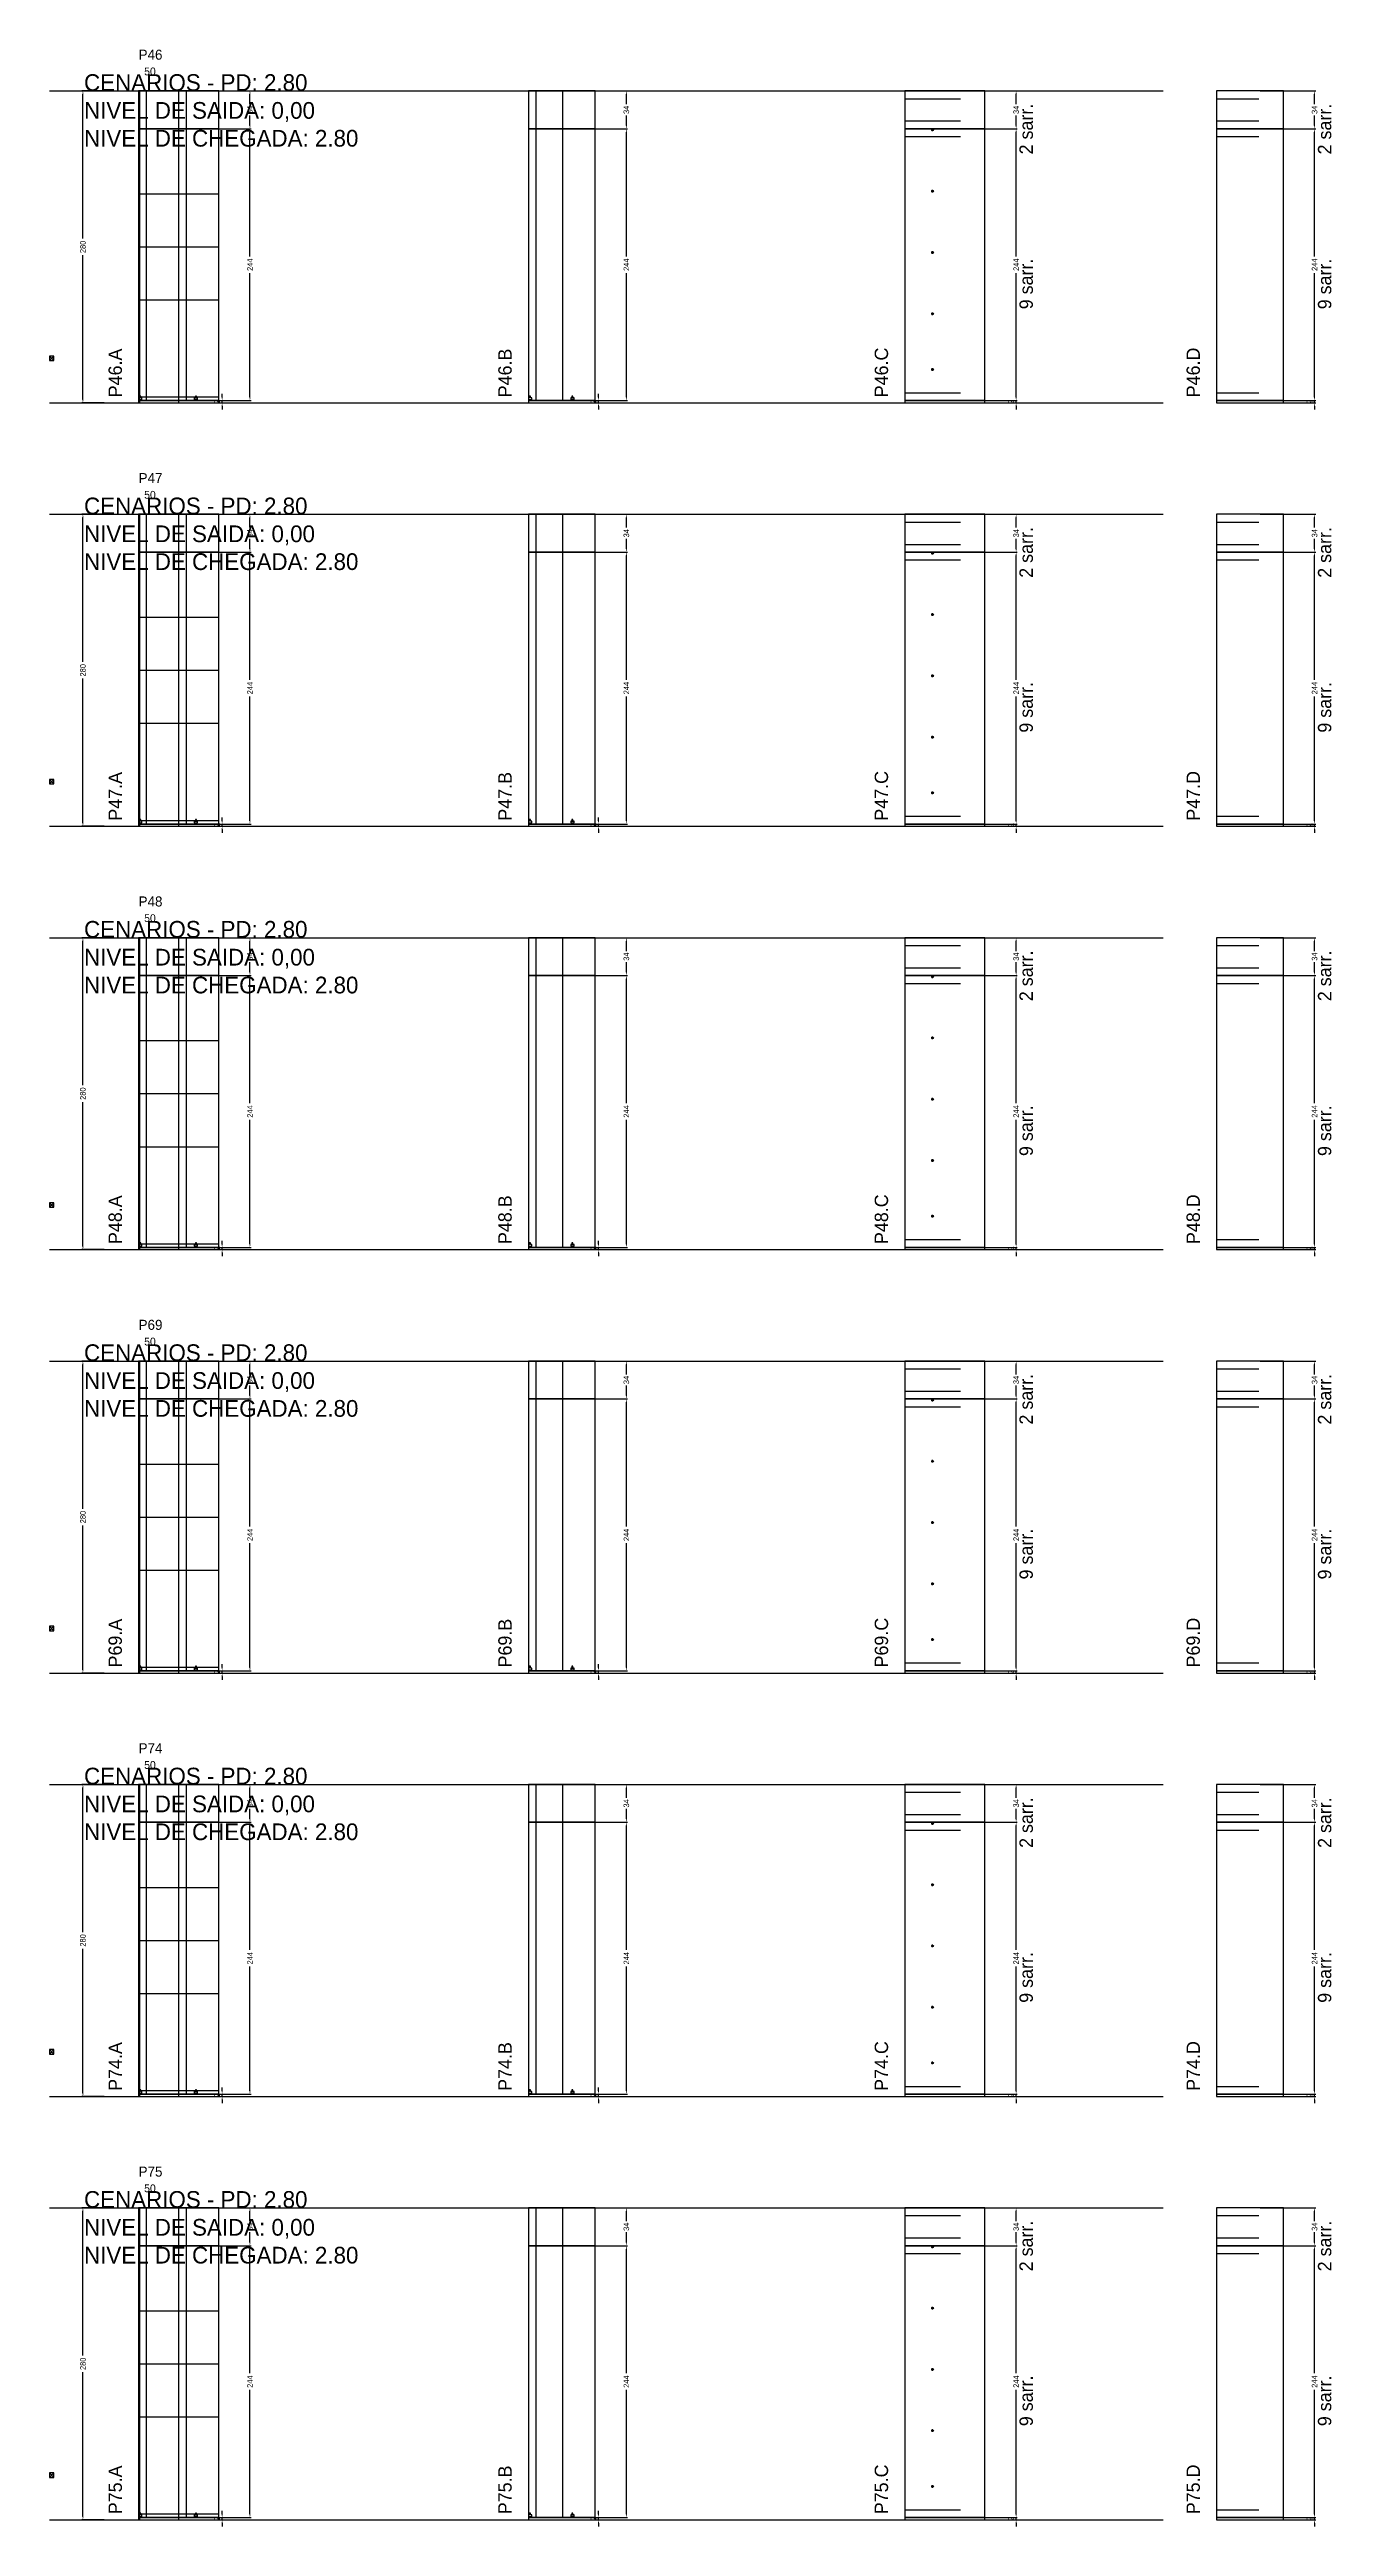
# Model space of a CAD drawing. Header units: centimetres. Extents: x -10500 to 4299, y -12546 to 295.
# Drawn here: x -7000 to -5849, y -11026 to -8803 of the extents above; entities that cross this region are included whole.
import ezdxf

# ---------------------------------------------------------------- set-up
doc = ezdxf.new("R2010")
doc.units = ezdxf.units.CM
doc.linetypes.add('DASHED', pattern=[2, -2])
for name, color, linetype in [('CHAPA', 140, 'Continuous'), ('COTA', 241, 'Continuous'), ('COTAS FURACAO', 16, 'Continuous'), ('Madeira', 30, 'Continuous'), ('MEIO_PONT', 160, 'Continuous'), ('NOMENCLATURA', 7, 'Continuous'), ('Nível', 160, 'Continuous'), ('Painéis', 200, 'Continuous'), ('Perfil Metálico', 150, 'Continuous'), ('SARR_2.2x7', 40, 'Continuous'), ('SARRAFO DE PRESSAO', 200, 'Continuous'), ('texto', 7, 'Continuous'), ('TEXTO_GERAL', 7, 'Continuous')]:
    doc.layers.add(name, color=color, linetype=linetype)
doc.dimstyles.new('PAINEL-NOVA', dxfattribs={"dimtxt": 5, "dimasz": 3, "dimexe": 1, "dimexo": 1, "dimgap": 1, "dimtad": 1, "dimcen": 2.5, "dimazin": 3, "dimtfac": 1, "dimtmove": 0, "dimatfit": 3})

msp = doc.modelspace()

# ---------------------------------------------------------------- texts
at = {"layer": 'NOMENCLATURA'}
for s, p in [('CENARIOS - PD: 2.80', (-6969, -8840)), ('NIVEL DE SAIDA: 0,00', (-6969, -8865)), ('NIVEL DE CHEGADA: 2.80', (-6969, -8890)), ('CENARIOS - PD: 2.80', (-6969, -9220)), ('NIVEL DE SAIDA: 0,00', (-6969, -9245)), ('NIVEL DE CHEGADA: 2.80', (-6969, -9270)), ('CENARIOS - PD: 2.80', (-6969, -9600)), ('NIVEL DE SAIDA: 0,00', (-6969, -9625)), ('NIVEL DE CHEGADA: 2.80', (-6969, -9650)), ('CENARIOS - PD: 2.80', (-6969, -9980)), ('NIVEL DE SAIDA: 0,00', (-6969, -10005)), ('NIVEL DE CHEGADA: 2.80', (-6969, -10030)), ('CENARIOS - PD: 2.80', (-6969, -10360)), ('NIVEL DE SAIDA: 0,00', (-6969, -10385)), ('NIVEL DE CHEGADA: 2.80', (-6969, -10410)), ('CENARIOS - PD: 2.80', (-6969, -10740)), ('NIVEL DE SAIDA: 0,00', (-6969, -10765)), ('NIVEL DE CHEGADA: 2.80', (-6969, -10790))]:
    msp.add_text(s, height=15, dxfattribs=at).set_placement(p)
for s, p in [('2 sarr.', (-6117, -8897)), ('2 sarr.', (-5849, -8897)), ('9 sarr.', (-6117, -9036)), ('9 sarr.', (-5849, -9036)), ('P46.A', (-6935, -9115)), ('P46.B', (-6585, -9115)), ('P46.C', (-6247, -9115)), ('P46.D', (-5967, -9115)), ('2 sarr.', (-6117, -9277)), ('2 sarr.', (-5849, -9277)), ('9 sarr.', (-6117, -9416)), ('9 sarr.', (-5849, -9416)), ('P47.A', (-6935, -9495)), ('P47.B', (-6585, -9495)), ('P47.C', (-6247, -9495)), ('P47.D', (-5967, -9495)), ('2 sarr.', (-6117, -9657)), ('2 sarr.', (-5849, -9657)), ('9 sarr.', (-6117, -9796)), ('9 sarr.', (-5849, -9796)), ('P48.A', (-6935, -9875)), ('P48.B', (-6585, -9875)), ('P48.C', (-6247, -9875)), ('P48.D', (-5967, -9875)), ('2 sarr.', (-6117, -10037)), ('2 sarr.', (-5849, -10037)), ('9 sarr.', (-6117, -10176)), ('9 sarr.', (-5849, -10176)), ('P69.A', (-6935, -10255)), ('P69.B', (-6585, -10255)), ('P69.C', (-6247, -10255)), ('P69.D', (-5967, -10255)), ('2 sarr.', (-6117, -10417)), ('2 sarr.', (-5849, -10417)), ('9 sarr.', (-6117, -10556)), ('9 sarr.', (-5849, -10556)), ('P74.A', (-6935, -10635)), ('P74.B', (-6585, -10635)), ('P74.C', (-6247, -10635)), ('P74.D', (-5967, -10635)), ('2 sarr.', (-6117, -10797)), ('2 sarr.', (-5849, -10797)), ('9 sarr.', (-6117, -10936)), ('9 sarr.', (-5849, -10936)), ('P75.A', (-6935, -11015)), ('P75.B', (-6585, -11015)), ('P75.C', (-6247, -11015)), ('P75.D', (-5967, -11015))]:
    msp.add_text(s, height=12, rotation=90, dxfattribs=at).set_placement(p)
at = {"layer": 'texto'}
for p in [(-6915, -8826), (-6915, -9206), (-6915, -9586), (-6915, -9966), (-6915, -10346), (-6915, -10726)]:
    msp.add_text('50', height=7, dxfattribs=at).set_placement(p)
at = {"layer": 'TEXTO_GERAL'}
for s, p in [('P46', (-6920, -8812)), ('P47', (-6920, -9192)), ('P48', (-6920, -9572)), ('P69', (-6920, -9952)), ('P74', (-6920, -10332)), ('P75', (-6920, -10712))]:
    msp.add_text(s, height=9, dxfattribs=at).set_placement(p)

# ---------------------------------------------------------------- blocks, each defined once
blk = doc.blocks.new('_CLOSEDFILLED')
at = {"color": 0, "linetype": 'BYBLOCK'}
blk.add_solid([(-1, 0.16), (0, 0), (-1, -0.16)], dxfattribs=at)
blk = doc.blocks.new('*D921')
for p, q in [((-6951, -10740), (-6971, -10740)), ((-6970, -10872.5), (-6970, -10743)), ((-6970, -11017), (-6970, -10887.5)), ((-6951, -11020), (-6971, -11020))]:
    blk.add_line(p, q)
at = {"layer": 'Defpoints'}
for p in [(-6950, -10740), (-6970, -11020), (-6950, -11020)]:
    blk.add_point(p, dxfattribs=at)
at = {"layer": 'COTA', "xscale": 3, "yscale": 3}
for p, rotation in [((-6970, -10740), 90), ((-6970, -11020), 270)]:
    blk.add_blockref('_CLOSEDFILLED', p, dxfattribs=dict(at, rotation=rotation))
at = {"layer": 'COTA', "insert": (-6970, -10880), "char_height": 5, "attachment_point": 5, "rotation": 90}
blk.add_mtext('280', dxfattribs=at)
blk = doc.blocks.new('MULDURA')
at = {"layer": 'Paineis'}
for p, q in [((0, 0), (4, 4)), ((4, 0), (0, 4))]:
    blk.add_line(p, q, dxfattribs=at)
blk.add_lwpolyline([(0, 0), (4, 0), (4, 4), (0, 4)], close=True, dxfattribs=at)
blk = doc.blocks.new('*D923')
for p, q in [((-6869, -10774), (-6819, -10774)), ((-6820, -10888.5), (-6820, -10777)), ((-6820, -11015), (-6820, -10903.5)), ((-6869, -11018), (-6819, -11018))]:
    blk.add_line(p, q)
at = {"layer": 'Defpoints'}
for p in [(-6870, -10774), (-6870, -11018), (-6820, -11018)]:
    blk.add_point(p, dxfattribs=at)
at = {"layer": 'COTA', "xscale": 3, "yscale": 3}
for p, rotation in [((-6820, -10774), 90), ((-6820, -11018), 270)]:
    blk.add_blockref('_CLOSEDFILLED', p, dxfattribs=dict(at, rotation=rotation))
at = {"layer": 'COTA', "insert": (-6820, -10896), "char_height": 5, "attachment_point": 5, "rotation": 90}
blk.add_mtext('244', dxfattribs=at)
blk = doc.blocks.new('*D924')
for p, q in [((-6869, -10740), (-6819, -10740)), ((-6820, -10752), (-6820, -10743)), ((-6869, -10774), (-6819, -10774)), ((-6820, -10771), (-6820, -10762))]:
    blk.add_line(p, q)
at = {"layer": 'Defpoints'}
for p in [(-6870, -10740), (-6870, -10774), (-6820, -10774)]:
    blk.add_point(p, dxfattribs=at)
at = {"layer": 'COTA', "xscale": 3, "yscale": 3}
for p, rotation in [((-6820, -10740), 90), ((-6820, -10774), 270)]:
    blk.add_blockref('_CLOSEDFILLED', p, dxfattribs=dict(at, rotation=rotation))
at = {"layer": 'COTA', "insert": (-6820, -10757), "char_height": 5, "attachment_point": 5, "rotation": 90}
blk.add_mtext('34', dxfattribs=at)
blk = doc.blocks.new('SLIPTEE')
at = {"layer": 'Paineis'}
blk.add_lwpolyline([(0, 0), (3, 0), (3, 1.5), (2, 1.5), (2, 3), (1, 3), (1, 1.5), (0, 1.5)], close=True, dxfattribs=at)
blk = doc.blocks.new('SLIPTDD')
at = {"layer": 'Paineis'}
blk.add_line((0, 1.5), (3, 1.5), dxfattribs=at)
blk.add_lwpolyline([(0, 0), (3, 0), (3, 1.5), (2, 1.5), (2, 3), (1, 3), (1, 1.5), (0, 1.5)], close=True, dxfattribs=at)
blk = doc.blocks.new('*D926')
for p, q in [((-6531, -10774), (-6481, -10774)), ((-6482, -10888.5), (-6482, -10777)), ((-6482, -11015), (-6482, -10903.5)), ((-6531, -11018), (-6481, -11018))]:
    blk.add_line(p, q)
at = {"layer": 'Defpoints'}
for p in [(-6532, -10774), (-6532, -11018), (-6482, -11018)]:
    blk.add_point(p, dxfattribs=at)
at = {"layer": 'COTA', "xscale": 3, "yscale": 3}
for p, rotation in [((-6482, -10774), 90), ((-6482, -11018), 270)]:
    blk.add_blockref('_CLOSEDFILLED', p, dxfattribs=dict(at, rotation=rotation))
at = {"layer": 'COTA', "insert": (-6482, -10896), "char_height": 5, "attachment_point": 5, "rotation": 90}
blk.add_mtext('244', dxfattribs=at)
blk = doc.blocks.new('*D927')
for p, q in [((-6531, -10740), (-6481, -10740)), ((-6482, -10752), (-6482, -10743)), ((-6531, -10774), (-6481, -10774)), ((-6482, -10771), (-6482, -10762))]:
    blk.add_line(p, q)
at = {"layer": 'Defpoints'}
for p in [(-6532, -10740), (-6532, -10774), (-6482, -10774)]:
    blk.add_point(p, dxfattribs=at)
at = {"layer": 'COTA', "xscale": 3, "yscale": 3}
for p, rotation in [((-6482, -10740), 90), ((-6482, -10774), 270)]:
    blk.add_blockref('_CLOSEDFILLED', p, dxfattribs=dict(at, rotation=rotation))
at = {"layer": 'COTA', "insert": (-6482, -10757), "char_height": 5, "attachment_point": 5, "rotation": 90}
blk.add_mtext('34', dxfattribs=at)
blk = doc.blocks.new('*D929')
for p, q in [((-6181, -10774), (-6131, -10774)), ((-6132, -10888.5), (-6132, -10777)), ((-6132, -11015), (-6132, -10903.5)), ((-6181, -11018), (-6131, -11018))]:
    blk.add_line(p, q)
at = {"layer": 'Defpoints'}
for p in [(-6182, -10774), (-6182, -11018), (-6132, -11018)]:
    blk.add_point(p, dxfattribs=at)
at = {"layer": 'COTA', "xscale": 3, "yscale": 3}
for p, rotation in [((-6132, -10774), 90), ((-6132, -11018), 270)]:
    blk.add_blockref('_CLOSEDFILLED', p, dxfattribs=dict(at, rotation=rotation))
at = {"layer": 'COTA', "insert": (-6132, -10896), "char_height": 5, "attachment_point": 5, "rotation": 90}
blk.add_mtext('244', dxfattribs=at)
blk = doc.blocks.new('*D930')
for p, q in [((-6181, -10740), (-6131, -10740)), ((-6132, -10752), (-6132, -10743)), ((-6181, -10774), (-6131, -10774)), ((-6132, -10771), (-6132, -10762))]:
    blk.add_line(p, q)
at = {"layer": 'Defpoints'}
for p in [(-6182, -10740), (-6182, -10774), (-6132, -10774)]:
    blk.add_point(p, dxfattribs=at)
at = {"layer": 'COTA', "xscale": 3, "yscale": 3}
for p, rotation in [((-6132, -10740), 90), ((-6132, -10774), 270)]:
    blk.add_blockref('_CLOSEDFILLED', p, dxfattribs=dict(at, rotation=rotation))
at = {"layer": 'COTA', "insert": (-6132, -10757), "char_height": 5, "attachment_point": 5, "rotation": 90}
blk.add_mtext('34', dxfattribs=at)
blk = doc.blocks.new('furacao')
at = {"layer": 'COTAS FURACAO'}
for p, q in [((-1.2, 0), (1.2, 0)), ((0, -1.2), (0, 1.2))]:
    blk.add_line(p, q, dxfattribs=at)
blk.add_circle((0, 0), 0.8, dxfattribs=at)
blk = doc.blocks.new('*D932')
for p, q in [((-5913, -10774), (-5863, -10774)), ((-5864, -10888.5), (-5864, -10777)), ((-5864, -11015), (-5864, -10903.5)), ((-5913, -11018), (-5863, -11018))]:
    blk.add_line(p, q)
at = {"layer": 'Defpoints'}
for p in [(-5914, -10774), (-5914, -11018), (-5864, -11018)]:
    blk.add_point(p, dxfattribs=at)
at = {"layer": 'COTA', "xscale": 3, "yscale": 3}
for p, rotation in [((-5864, -10774), 90), ((-5864, -11018), 270)]:
    blk.add_blockref('_CLOSEDFILLED', p, dxfattribs=dict(at, rotation=rotation))
at = {"layer": 'COTA', "insert": (-5864, -10896), "char_height": 5, "attachment_point": 5, "rotation": 90}
blk.add_mtext('244', dxfattribs=at)
blk = doc.blocks.new('*D933')
for p, q in [((-5913, -10740), (-5863, -10740)), ((-5864, -10752), (-5864, -10743)), ((-5913, -10774), (-5863, -10774)), ((-5864, -10771), (-5864, -10762))]:
    blk.add_line(p, q)
at = {"layer": 'Defpoints'}
for p in [(-5914, -10740), (-5914, -10774), (-5864, -10774)]:
    blk.add_point(p, dxfattribs=at)
at = {"layer": 'COTA', "xscale": 3, "yscale": 3}
for p, rotation in [((-5864, -10740), 90), ((-5864, -10774), 270)]:
    blk.add_blockref('_CLOSEDFILLED', p, dxfattribs=dict(at, rotation=rotation))
at = {"layer": 'COTA', "insert": (-5864, -10757), "char_height": 5, "attachment_point": 5, "rotation": 90}
blk.add_mtext('34', dxfattribs=at)
blk = doc.blocks.new('*D887')
for p, q in [((-6951, -10360), (-6971, -10360)), ((-6970, -10492.5), (-6970, -10363)), ((-6970, -10637), (-6970, -10507.5)), ((-6951, -10640), (-6971, -10640))]:
    blk.add_line(p, q)
at = {"layer": 'Defpoints'}
for p in [(-6950, -10360), (-6970, -10640), (-6950, -10640)]:
    blk.add_point(p, dxfattribs=at)
at = {"layer": 'COTA', "xscale": 3, "yscale": 3}
for p, rotation in [((-6970, -10360), 90), ((-6970, -10640), 270)]:
    blk.add_blockref('_CLOSEDFILLED', p, dxfattribs=dict(at, rotation=rotation))
at = {"layer": 'COTA', "insert": (-6970, -10500), "char_height": 5, "attachment_point": 5, "rotation": 90}
blk.add_mtext('280', dxfattribs=at)
blk = doc.blocks.new('*D889')
for p, q in [((-6869, -10394), (-6819, -10394)), ((-6820, -10508.5), (-6820, -10397)), ((-6820, -10635), (-6820, -10523.5)), ((-6869, -10638), (-6819, -10638))]:
    blk.add_line(p, q)
at = {"layer": 'Defpoints'}
for p in [(-6870, -10394), (-6870, -10638), (-6820, -10638)]:
    blk.add_point(p, dxfattribs=at)
at = {"layer": 'COTA', "xscale": 3, "yscale": 3}
for p, rotation in [((-6820, -10394), 90), ((-6820, -10638), 270)]:
    blk.add_blockref('_CLOSEDFILLED', p, dxfattribs=dict(at, rotation=rotation))
at = {"layer": 'COTA', "insert": (-6820, -10516), "char_height": 5, "attachment_point": 5, "rotation": 90}
blk.add_mtext('244', dxfattribs=at)
blk = doc.blocks.new('*D890')
for p, q in [((-6869, -10360), (-6819, -10360)), ((-6820, -10372), (-6820, -10363)), ((-6820, -10391), (-6820, -10382)), ((-6869, -10394), (-6819, -10394))]:
    blk.add_line(p, q)
at = {"layer": 'Defpoints'}
for p in [(-6870, -10360), (-6870, -10394), (-6820, -10394)]:
    blk.add_point(p, dxfattribs=at)
at = {"layer": 'COTA', "xscale": 3, "yscale": 3}
for p, rotation in [((-6820, -10360), 90), ((-6820, -10394), 270)]:
    blk.add_blockref('_CLOSEDFILLED', p, dxfattribs=dict(at, rotation=rotation))
at = {"layer": 'COTA', "insert": (-6820, -10377), "char_height": 5, "attachment_point": 5, "rotation": 90}
blk.add_mtext('34', dxfattribs=at)
blk = doc.blocks.new('*D892')
for p, q in [((-6531, -10394), (-6481, -10394)), ((-6482, -10508.5), (-6482, -10397)), ((-6482, -10635), (-6482, -10523.5)), ((-6531, -10638), (-6481, -10638))]:
    blk.add_line(p, q)
at = {"layer": 'Defpoints'}
for p in [(-6532, -10394), (-6532, -10638), (-6482, -10638)]:
    blk.add_point(p, dxfattribs=at)
at = {"layer": 'COTA', "xscale": 3, "yscale": 3}
for p, rotation in [((-6482, -10394), 90), ((-6482, -10638), 270)]:
    blk.add_blockref('_CLOSEDFILLED', p, dxfattribs=dict(at, rotation=rotation))
at = {"layer": 'COTA', "insert": (-6482, -10516), "char_height": 5, "attachment_point": 5, "rotation": 90}
blk.add_mtext('244', dxfattribs=at)
blk = doc.blocks.new('*D893')
for p, q in [((-6531, -10360), (-6481, -10360)), ((-6482, -10372), (-6482, -10363)), ((-6482, -10391), (-6482, -10382)), ((-6531, -10394), (-6481, -10394))]:
    blk.add_line(p, q)
at = {"layer": 'Defpoints'}
for p in [(-6532, -10360), (-6532, -10394), (-6482, -10394)]:
    blk.add_point(p, dxfattribs=at)
at = {"layer": 'COTA', "xscale": 3, "yscale": 3}
for p, rotation in [((-6482, -10360), 90), ((-6482, -10394), 270)]:
    blk.add_blockref('_CLOSEDFILLED', p, dxfattribs=dict(at, rotation=rotation))
at = {"layer": 'COTA', "insert": (-6482, -10377), "char_height": 5, "attachment_point": 5, "rotation": 90}
blk.add_mtext('34', dxfattribs=at)
blk = doc.blocks.new('*D895')
for p, q in [((-6181, -10394), (-6131, -10394)), ((-6132, -10508.5), (-6132, -10397)), ((-6132, -10635), (-6132, -10523.5)), ((-6181, -10638), (-6131, -10638))]:
    blk.add_line(p, q)
at = {"layer": 'Defpoints'}
for p in [(-6182, -10394), (-6182, -10638), (-6132, -10638)]:
    blk.add_point(p, dxfattribs=at)
at = {"layer": 'COTA', "xscale": 3, "yscale": 3}
for p, rotation in [((-6132, -10394), 90), ((-6132, -10638), 270)]:
    blk.add_blockref('_CLOSEDFILLED', p, dxfattribs=dict(at, rotation=rotation))
at = {"layer": 'COTA', "insert": (-6132, -10516), "char_height": 5, "attachment_point": 5, "rotation": 90}
blk.add_mtext('244', dxfattribs=at)
blk = doc.blocks.new('*D896')
for p, q in [((-6181, -10360), (-6131, -10360)), ((-6132, -10372), (-6132, -10363)), ((-6132, -10391), (-6132, -10382)), ((-6181, -10394), (-6131, -10394))]:
    blk.add_line(p, q)
at = {"layer": 'Defpoints'}
for p in [(-6182, -10360), (-6182, -10394), (-6132, -10394)]:
    blk.add_point(p, dxfattribs=at)
at = {"layer": 'COTA', "xscale": 3, "yscale": 3}
for p, rotation in [((-6132, -10360), 90), ((-6132, -10394), 270)]:
    blk.add_blockref('_CLOSEDFILLED', p, dxfattribs=dict(at, rotation=rotation))
at = {"layer": 'COTA', "insert": (-6132, -10377), "char_height": 5, "attachment_point": 5, "rotation": 90}
blk.add_mtext('34', dxfattribs=at)
blk = doc.blocks.new('*D898')
for p, q in [((-5913, -10394), (-5863, -10394)), ((-5864, -10508.5), (-5864, -10397)), ((-5864, -10635), (-5864, -10523.5)), ((-5913, -10638), (-5863, -10638))]:
    blk.add_line(p, q)
at = {"layer": 'Defpoints'}
for p in [(-5914, -10394), (-5914, -10638), (-5864, -10638)]:
    blk.add_point(p, dxfattribs=at)
at = {"layer": 'COTA', "xscale": 3, "yscale": 3}
for p, rotation in [((-5864, -10394), 90), ((-5864, -10638), 270)]:
    blk.add_blockref('_CLOSEDFILLED', p, dxfattribs=dict(at, rotation=rotation))
at = {"layer": 'COTA', "insert": (-5864, -10516), "char_height": 5, "attachment_point": 5, "rotation": 90}
blk.add_mtext('244', dxfattribs=at)
blk = doc.blocks.new('*D899')
for p, q in [((-5913, -10360), (-5863, -10360)), ((-5864, -10372), (-5864, -10363)), ((-5864, -10391), (-5864, -10382)), ((-5913, -10394), (-5863, -10394))]:
    blk.add_line(p, q)
at = {"layer": 'Defpoints'}
for p in [(-5914, -10360), (-5914, -10394), (-5864, -10394)]:
    blk.add_point(p, dxfattribs=at)
at = {"layer": 'COTA', "xscale": 3, "yscale": 3}
for p, rotation in [((-5864, -10360), 90), ((-5864, -10394), 270)]:
    blk.add_blockref('_CLOSEDFILLED', p, dxfattribs=dict(at, rotation=rotation))
at = {"layer": 'COTA', "insert": (-5864, -10377), "char_height": 5, "attachment_point": 5, "rotation": 90}
blk.add_mtext('34', dxfattribs=at)
blk = doc.blocks.new('*D853')
for p, q in [((-6951, -9980), (-6971, -9980)), ((-6970, -10112.5), (-6970, -9983)), ((-6970, -10257), (-6970, -10127.5)), ((-6951, -10260), (-6971, -10260))]:
    blk.add_line(p, q)
at = {"layer": 'Defpoints'}
for p in [(-6950, -9980), (-6970, -10260), (-6950, -10260)]:
    blk.add_point(p, dxfattribs=at)
at = {"layer": 'COTA', "xscale": 3, "yscale": 3}
for p, rotation in [((-6970, -9980), 90), ((-6970, -10260), 270)]:
    blk.add_blockref('_CLOSEDFILLED', p, dxfattribs=dict(at, rotation=rotation))
at = {"layer": 'COTA', "insert": (-6970, -10120), "char_height": 5, "attachment_point": 5, "rotation": 90}
blk.add_mtext('280', dxfattribs=at)
blk = doc.blocks.new('*D855')
for p, q in [((-6869, -10014), (-6819, -10014)), ((-6820, -10128.5), (-6820, -10017)), ((-6820, -10255), (-6820, -10143.5)), ((-6869, -10258), (-6819, -10258))]:
    blk.add_line(p, q)
at = {"layer": 'Defpoints'}
for p in [(-6870, -10014), (-6870, -10258), (-6820, -10258)]:
    blk.add_point(p, dxfattribs=at)
at = {"layer": 'COTA', "xscale": 3, "yscale": 3}
for p, rotation in [((-6820, -10014), 90), ((-6820, -10258), 270)]:
    blk.add_blockref('_CLOSEDFILLED', p, dxfattribs=dict(at, rotation=rotation))
at = {"layer": 'COTA', "insert": (-6820, -10136), "char_height": 5, "attachment_point": 5, "rotation": 90}
blk.add_mtext('244', dxfattribs=at)
blk = doc.blocks.new('*D856')
for p, q in [((-6869, -9980), (-6819, -9980)), ((-6820, -9992), (-6820, -9983)), ((-6820, -10011), (-6820, -10002)), ((-6869, -10014), (-6819, -10014))]:
    blk.add_line(p, q)
at = {"layer": 'Defpoints'}
for p in [(-6870, -9980), (-6870, -10014), (-6820, -10014)]:
    blk.add_point(p, dxfattribs=at)
at = {"layer": 'COTA', "xscale": 3, "yscale": 3}
for p, rotation in [((-6820, -9980), 90), ((-6820, -10014), 270)]:
    blk.add_blockref('_CLOSEDFILLED', p, dxfattribs=dict(at, rotation=rotation))
at = {"layer": 'COTA', "insert": (-6820, -9997), "char_height": 5, "attachment_point": 5, "rotation": 90}
blk.add_mtext('34', dxfattribs=at)
blk = doc.blocks.new('*D858')
for p, q in [((-6531, -10014), (-6481, -10014)), ((-6482, -10128.5), (-6482, -10017)), ((-6482, -10255), (-6482, -10143.5)), ((-6531, -10258), (-6481, -10258))]:
    blk.add_line(p, q)
at = {"layer": 'Defpoints'}
for p in [(-6532, -10014), (-6532, -10258), (-6482, -10258)]:
    blk.add_point(p, dxfattribs=at)
at = {"layer": 'COTA', "xscale": 3, "yscale": 3}
for p, rotation in [((-6482, -10014), 90), ((-6482, -10258), 270)]:
    blk.add_blockref('_CLOSEDFILLED', p, dxfattribs=dict(at, rotation=rotation))
at = {"layer": 'COTA', "insert": (-6482, -10136), "char_height": 5, "attachment_point": 5, "rotation": 90}
blk.add_mtext('244', dxfattribs=at)
blk = doc.blocks.new('*D859')
for p, q in [((-6531, -9980), (-6481, -9980)), ((-6482, -9992), (-6482, -9983)), ((-6482, -10011), (-6482, -10002)), ((-6531, -10014), (-6481, -10014))]:
    blk.add_line(p, q)
at = {"layer": 'Defpoints'}
for p in [(-6532, -9980), (-6532, -10014), (-6482, -10014)]:
    blk.add_point(p, dxfattribs=at)
at = {"layer": 'COTA', "xscale": 3, "yscale": 3}
for p, rotation in [((-6482, -9980), 90), ((-6482, -10014), 270)]:
    blk.add_blockref('_CLOSEDFILLED', p, dxfattribs=dict(at, rotation=rotation))
at = {"layer": 'COTA', "insert": (-6482, -9997), "char_height": 5, "attachment_point": 5, "rotation": 90}
blk.add_mtext('34', dxfattribs=at)
blk = doc.blocks.new('*D861')
for p, q in [((-6181, -10014), (-6131, -10014)), ((-6132, -10128.5), (-6132, -10017)), ((-6132, -10255), (-6132, -10143.5)), ((-6181, -10258), (-6131, -10258))]:
    blk.add_line(p, q)
at = {"layer": 'Defpoints'}
for p in [(-6182, -10014), (-6182, -10258), (-6132, -10258)]:
    blk.add_point(p, dxfattribs=at)
at = {"layer": 'COTA', "xscale": 3, "yscale": 3}
for p, rotation in [((-6132, -10014), 90), ((-6132, -10258), 270)]:
    blk.add_blockref('_CLOSEDFILLED', p, dxfattribs=dict(at, rotation=rotation))
at = {"layer": 'COTA', "insert": (-6132, -10136), "char_height": 5, "attachment_point": 5, "rotation": 90}
blk.add_mtext('244', dxfattribs=at)
blk = doc.blocks.new('*D862')
for p, q in [((-6181, -9980), (-6131, -9980)), ((-6132, -9992), (-6132, -9983)), ((-6132, -10011), (-6132, -10002)), ((-6181, -10014), (-6131, -10014))]:
    blk.add_line(p, q)
at = {"layer": 'Defpoints'}
for p in [(-6182, -9980), (-6182, -10014), (-6132, -10014)]:
    blk.add_point(p, dxfattribs=at)
at = {"layer": 'COTA', "xscale": 3, "yscale": 3}
for p, rotation in [((-6132, -9980), 90), ((-6132, -10014), 270)]:
    blk.add_blockref('_CLOSEDFILLED', p, dxfattribs=dict(at, rotation=rotation))
at = {"layer": 'COTA', "insert": (-6132, -9997), "char_height": 5, "attachment_point": 5, "rotation": 90}
blk.add_mtext('34', dxfattribs=at)
blk = doc.blocks.new('*D864')
for p, q in [((-5913, -10014), (-5863, -10014)), ((-5864, -10128.5), (-5864, -10017)), ((-5864, -10255), (-5864, -10143.5)), ((-5913, -10258), (-5863, -10258))]:
    blk.add_line(p, q)
at = {"layer": 'Defpoints'}
for p in [(-5914, -10014), (-5914, -10258), (-5864, -10258)]:
    blk.add_point(p, dxfattribs=at)
at = {"layer": 'COTA', "xscale": 3, "yscale": 3}
for p, rotation in [((-5864, -10014), 90), ((-5864, -10258), 270)]:
    blk.add_blockref('_CLOSEDFILLED', p, dxfattribs=dict(at, rotation=rotation))
at = {"layer": 'COTA', "insert": (-5864, -10136), "char_height": 5, "attachment_point": 5, "rotation": 90}
blk.add_mtext('244', dxfattribs=at)
blk = doc.blocks.new('*D865')
for p, q in [((-5913, -9980), (-5863, -9980)), ((-5864, -9992), (-5864, -9983)), ((-5864, -10011), (-5864, -10002)), ((-5913, -10014), (-5863, -10014))]:
    blk.add_line(p, q)
at = {"layer": 'Defpoints'}
for p in [(-5914, -9980), (-5914, -10014), (-5864, -10014)]:
    blk.add_point(p, dxfattribs=at)
at = {"layer": 'COTA', "xscale": 3, "yscale": 3}
for p, rotation in [((-5864, -9980), 90), ((-5864, -10014), 270)]:
    blk.add_blockref('_CLOSEDFILLED', p, dxfattribs=dict(at, rotation=rotation))
at = {"layer": 'COTA', "insert": (-5864, -9997), "char_height": 5, "attachment_point": 5, "rotation": 90}
blk.add_mtext('34', dxfattribs=at)
blk = doc.blocks.new('*D819')
for p, q in [((-6951, -9600), (-6971, -9600)), ((-6970, -9732.5), (-6970, -9603)), ((-6970, -9877), (-6970, -9747.5)), ((-6951, -9880), (-6971, -9880))]:
    blk.add_line(p, q)
at = {"layer": 'Defpoints'}
for p in [(-6950, -9600), (-6970, -9880), (-6950, -9880)]:
    blk.add_point(p, dxfattribs=at)
at = {"layer": 'COTA', "xscale": 3, "yscale": 3}
for p, rotation in [((-6970, -9600), 90), ((-6970, -9880), 270)]:
    blk.add_blockref('_CLOSEDFILLED', p, dxfattribs=dict(at, rotation=rotation))
at = {"layer": 'COTA', "insert": (-6970, -9740), "char_height": 5, "attachment_point": 5, "rotation": 90}
blk.add_mtext('280', dxfattribs=at)
blk = doc.blocks.new('*D821')
for p, q in [((-6869, -9634), (-6819, -9634)), ((-6820, -9748.5), (-6820, -9637)), ((-6820, -9875), (-6820, -9763.5)), ((-6869, -9878), (-6819, -9878))]:
    blk.add_line(p, q)
at = {"layer": 'Defpoints'}
for p in [(-6870, -9634), (-6870, -9878), (-6820, -9878)]:
    blk.add_point(p, dxfattribs=at)
at = {"layer": 'COTA', "xscale": 3, "yscale": 3}
for p, rotation in [((-6820, -9634), 90), ((-6820, -9878), 270)]:
    blk.add_blockref('_CLOSEDFILLED', p, dxfattribs=dict(at, rotation=rotation))
at = {"layer": 'COTA', "insert": (-6820, -9756), "char_height": 5, "attachment_point": 5, "rotation": 90}
blk.add_mtext('244', dxfattribs=at)
blk = doc.blocks.new('*D822')
for p, q in [((-6869, -9600), (-6819, -9600)), ((-6820, -9612), (-6820, -9603)), ((-6820, -9631), (-6820, -9622)), ((-6869, -9634), (-6819, -9634))]:
    blk.add_line(p, q)
at = {"layer": 'Defpoints'}
for p in [(-6870, -9600), (-6870, -9634), (-6820, -9634)]:
    blk.add_point(p, dxfattribs=at)
at = {"layer": 'COTA', "xscale": 3, "yscale": 3}
for p, rotation in [((-6820, -9600), 90), ((-6820, -9634), 270)]:
    blk.add_blockref('_CLOSEDFILLED', p, dxfattribs=dict(at, rotation=rotation))
at = {"layer": 'COTA', "insert": (-6820, -9617), "char_height": 5, "attachment_point": 5, "rotation": 90}
blk.add_mtext('34', dxfattribs=at)
blk = doc.blocks.new('*D824')
for p, q in [((-6531, -9634), (-6481, -9634)), ((-6482, -9748.5), (-6482, -9637)), ((-6482, -9875), (-6482, -9763.5)), ((-6531, -9878), (-6481, -9878))]:
    blk.add_line(p, q)
at = {"layer": 'Defpoints'}
for p in [(-6532, -9634), (-6532, -9878), (-6482, -9878)]:
    blk.add_point(p, dxfattribs=at)
at = {"layer": 'COTA', "xscale": 3, "yscale": 3}
for p, rotation in [((-6482, -9634), 90), ((-6482, -9878), 270)]:
    blk.add_blockref('_CLOSEDFILLED', p, dxfattribs=dict(at, rotation=rotation))
at = {"layer": 'COTA', "insert": (-6482, -9756), "char_height": 5, "attachment_point": 5, "rotation": 90}
blk.add_mtext('244', dxfattribs=at)
blk = doc.blocks.new('*D825')
for p, q in [((-6531, -9600), (-6481, -9600)), ((-6482, -9612), (-6482, -9603)), ((-6482, -9631), (-6482, -9622)), ((-6531, -9634), (-6481, -9634))]:
    blk.add_line(p, q)
at = {"layer": 'Defpoints'}
for p in [(-6532, -9600), (-6532, -9634), (-6482, -9634)]:
    blk.add_point(p, dxfattribs=at)
at = {"layer": 'COTA', "xscale": 3, "yscale": 3}
for p, rotation in [((-6482, -9600), 90), ((-6482, -9634), 270)]:
    blk.add_blockref('_CLOSEDFILLED', p, dxfattribs=dict(at, rotation=rotation))
at = {"layer": 'COTA', "insert": (-6482, -9617), "char_height": 5, "attachment_point": 5, "rotation": 90}
blk.add_mtext('34', dxfattribs=at)
blk = doc.blocks.new('*D827')
for p, q in [((-6181, -9634), (-6131, -9634)), ((-6132, -9748.5), (-6132, -9637)), ((-6132, -9875), (-6132, -9763.5)), ((-6181, -9878), (-6131, -9878))]:
    blk.add_line(p, q)
at = {"layer": 'Defpoints'}
for p in [(-6182, -9634), (-6182, -9878), (-6132, -9878)]:
    blk.add_point(p, dxfattribs=at)
at = {"layer": 'COTA', "xscale": 3, "yscale": 3}
for p, rotation in [((-6132, -9634), 90), ((-6132, -9878), 270)]:
    blk.add_blockref('_CLOSEDFILLED', p, dxfattribs=dict(at, rotation=rotation))
at = {"layer": 'COTA', "insert": (-6132, -9756), "char_height": 5, "attachment_point": 5, "rotation": 90}
blk.add_mtext('244', dxfattribs=at)
blk = doc.blocks.new('*D828')
for p, q in [((-6181, -9600), (-6131, -9600)), ((-6132, -9612), (-6132, -9603)), ((-6132, -9631), (-6132, -9622)), ((-6181, -9634), (-6131, -9634))]:
    blk.add_line(p, q)
at = {"layer": 'Defpoints'}
for p in [(-6182, -9600), (-6182, -9634), (-6132, -9634)]:
    blk.add_point(p, dxfattribs=at)
at = {"layer": 'COTA', "xscale": 3, "yscale": 3}
for p, rotation in [((-6132, -9600), 90), ((-6132, -9634), 270)]:
    blk.add_blockref('_CLOSEDFILLED', p, dxfattribs=dict(at, rotation=rotation))
at = {"layer": 'COTA', "insert": (-6132, -9617), "char_height": 5, "attachment_point": 5, "rotation": 90}
blk.add_mtext('34', dxfattribs=at)
blk = doc.blocks.new('*D830')
for p, q in [((-5913, -9634), (-5863, -9634)), ((-5864, -9748.5), (-5864, -9637)), ((-5864, -9875), (-5864, -9763.5)), ((-5913, -9878), (-5863, -9878))]:
    blk.add_line(p, q)
at = {"layer": 'Defpoints'}
for p in [(-5914, -9634), (-5914, -9878), (-5864, -9878)]:
    blk.add_point(p, dxfattribs=at)
at = {"layer": 'COTA', "xscale": 3, "yscale": 3}
for p, rotation in [((-5864, -9634), 90), ((-5864, -9878), 270)]:
    blk.add_blockref('_CLOSEDFILLED', p, dxfattribs=dict(at, rotation=rotation))
at = {"layer": 'COTA', "insert": (-5864, -9756), "char_height": 5, "attachment_point": 5, "rotation": 90}
blk.add_mtext('244', dxfattribs=at)
blk = doc.blocks.new('*D831')
for p, q in [((-5913, -9600), (-5863, -9600)), ((-5864, -9612), (-5864, -9603)), ((-5864, -9631), (-5864, -9622)), ((-5913, -9634), (-5863, -9634))]:
    blk.add_line(p, q)
at = {"layer": 'Defpoints'}
for p in [(-5914, -9600), (-5914, -9634), (-5864, -9634)]:
    blk.add_point(p, dxfattribs=at)
at = {"layer": 'COTA', "xscale": 3, "yscale": 3}
for p, rotation in [((-5864, -9600), 90), ((-5864, -9634), 270)]:
    blk.add_blockref('_CLOSEDFILLED', p, dxfattribs=dict(at, rotation=rotation))
at = {"layer": 'COTA', "insert": (-5864, -9617), "char_height": 5, "attachment_point": 5, "rotation": 90}
blk.add_mtext('34', dxfattribs=at)
blk = doc.blocks.new('*D785')
for p, q in [((-6951, -9220), (-6971, -9220)), ((-6970, -9352.5), (-6970, -9223)), ((-6970, -9497), (-6970, -9367.5)), ((-6951, -9500), (-6971, -9500))]:
    blk.add_line(p, q)
at = {"layer": 'Defpoints'}
for p in [(-6950, -9220), (-6970, -9500), (-6950, -9500)]:
    blk.add_point(p, dxfattribs=at)
at = {"layer": 'COTA', "xscale": 3, "yscale": 3}
for p, rotation in [((-6970, -9220), 90), ((-6970, -9500), 270)]:
    blk.add_blockref('_CLOSEDFILLED', p, dxfattribs=dict(at, rotation=rotation))
at = {"layer": 'COTA', "insert": (-6970, -9360), "char_height": 5, "attachment_point": 5, "rotation": 90}
blk.add_mtext('280', dxfattribs=at)
blk = doc.blocks.new('*D787')
for p, q in [((-6869, -9254), (-6819, -9254)), ((-6820, -9368.5), (-6820, -9257)), ((-6820, -9495), (-6820, -9383.5)), ((-6869, -9498), (-6819, -9498))]:
    blk.add_line(p, q)
at = {"layer": 'Defpoints'}
for p in [(-6870, -9254), (-6870, -9498), (-6820, -9498)]:
    blk.add_point(p, dxfattribs=at)
at = {"layer": 'COTA', "xscale": 3, "yscale": 3}
for p, rotation in [((-6820, -9254), 90), ((-6820, -9498), 270)]:
    blk.add_blockref('_CLOSEDFILLED', p, dxfattribs=dict(at, rotation=rotation))
at = {"layer": 'COTA', "insert": (-6820, -9376), "char_height": 5, "attachment_point": 5, "rotation": 90}
blk.add_mtext('244', dxfattribs=at)
blk = doc.blocks.new('*D788')
for p, q in [((-6869, -9220), (-6819, -9220)), ((-6820, -9232), (-6820, -9223)), ((-6820, -9251), (-6820, -9242)), ((-6869, -9254), (-6819, -9254))]:
    blk.add_line(p, q)
at = {"layer": 'Defpoints'}
for p in [(-6870, -9220), (-6870, -9254), (-6820, -9254)]:
    blk.add_point(p, dxfattribs=at)
at = {"layer": 'COTA', "xscale": 3, "yscale": 3}
for p, rotation in [((-6820, -9220), 90), ((-6820, -9254), 270)]:
    blk.add_blockref('_CLOSEDFILLED', p, dxfattribs=dict(at, rotation=rotation))
at = {"layer": 'COTA', "insert": (-6820, -9237), "char_height": 5, "attachment_point": 5, "rotation": 90}
blk.add_mtext('34', dxfattribs=at)
blk = doc.blocks.new('*D790')
for p, q in [((-6531, -9254), (-6481, -9254)), ((-6482, -9368.5), (-6482, -9257)), ((-6482, -9495), (-6482, -9383.5)), ((-6531, -9498), (-6481, -9498))]:
    blk.add_line(p, q)
at = {"layer": 'Defpoints'}
for p in [(-6532, -9254), (-6532, -9498), (-6482, -9498)]:
    blk.add_point(p, dxfattribs=at)
at = {"layer": 'COTA', "xscale": 3, "yscale": 3}
for p, rotation in [((-6482, -9254), 90), ((-6482, -9498), 270)]:
    blk.add_blockref('_CLOSEDFILLED', p, dxfattribs=dict(at, rotation=rotation))
at = {"layer": 'COTA', "insert": (-6482, -9376), "char_height": 5, "attachment_point": 5, "rotation": 90}
blk.add_mtext('244', dxfattribs=at)
blk = doc.blocks.new('*D791')
for p, q in [((-6531, -9220), (-6481, -9220)), ((-6482, -9232), (-6482, -9223)), ((-6482, -9251), (-6482, -9242)), ((-6531, -9254), (-6481, -9254))]:
    blk.add_line(p, q)
at = {"layer": 'Defpoints'}
for p in [(-6532, -9220), (-6532, -9254), (-6482, -9254)]:
    blk.add_point(p, dxfattribs=at)
at = {"layer": 'COTA', "xscale": 3, "yscale": 3}
for p, rotation in [((-6482, -9220), 90), ((-6482, -9254), 270)]:
    blk.add_blockref('_CLOSEDFILLED', p, dxfattribs=dict(at, rotation=rotation))
at = {"layer": 'COTA', "insert": (-6482, -9237), "char_height": 5, "attachment_point": 5, "rotation": 90}
blk.add_mtext('34', dxfattribs=at)
blk = doc.blocks.new('*D793')
for p, q in [((-6181, -9254), (-6131, -9254)), ((-6132, -9368.5), (-6132, -9257)), ((-6132, -9495), (-6132, -9383.5)), ((-6181, -9498), (-6131, -9498))]:
    blk.add_line(p, q)
at = {"layer": 'Defpoints'}
for p in [(-6182, -9254), (-6182, -9498), (-6132, -9498)]:
    blk.add_point(p, dxfattribs=at)
at = {"layer": 'COTA', "xscale": 3, "yscale": 3}
for p, rotation in [((-6132, -9254), 90), ((-6132, -9498), 270)]:
    blk.add_blockref('_CLOSEDFILLED', p, dxfattribs=dict(at, rotation=rotation))
at = {"layer": 'COTA', "insert": (-6132, -9376), "char_height": 5, "attachment_point": 5, "rotation": 90}
blk.add_mtext('244', dxfattribs=at)
blk = doc.blocks.new('*D794')
for p, q in [((-6181, -9220), (-6131, -9220)), ((-6132, -9232), (-6132, -9223)), ((-6132, -9251), (-6132, -9242)), ((-6181, -9254), (-6131, -9254))]:
    blk.add_line(p, q)
at = {"layer": 'Defpoints'}
for p in [(-6182, -9220), (-6182, -9254), (-6132, -9254)]:
    blk.add_point(p, dxfattribs=at)
at = {"layer": 'COTA', "xscale": 3, "yscale": 3}
for p, rotation in [((-6132, -9220), 90), ((-6132, -9254), 270)]:
    blk.add_blockref('_CLOSEDFILLED', p, dxfattribs=dict(at, rotation=rotation))
at = {"layer": 'COTA', "insert": (-6132, -9237), "char_height": 5, "attachment_point": 5, "rotation": 90}
blk.add_mtext('34', dxfattribs=at)
blk = doc.blocks.new('*D796')
for p, q in [((-5913, -9254), (-5863, -9254)), ((-5864, -9368.5), (-5864, -9257)), ((-5864, -9495), (-5864, -9383.5)), ((-5913, -9498), (-5863, -9498))]:
    blk.add_line(p, q)
at = {"layer": 'Defpoints'}
for p in [(-5914, -9254), (-5914, -9498), (-5864, -9498)]:
    blk.add_point(p, dxfattribs=at)
at = {"layer": 'COTA', "xscale": 3, "yscale": 3}
for p, rotation in [((-5864, -9254), 90), ((-5864, -9498), 270)]:
    blk.add_blockref('_CLOSEDFILLED', p, dxfattribs=dict(at, rotation=rotation))
at = {"layer": 'COTA', "insert": (-5864, -9376), "char_height": 5, "attachment_point": 5, "rotation": 90}
blk.add_mtext('244', dxfattribs=at)
blk = doc.blocks.new('*D797')
for p, q in [((-5913, -9220), (-5863, -9220)), ((-5864, -9232), (-5864, -9223)), ((-5864, -9251), (-5864, -9242)), ((-5913, -9254), (-5863, -9254))]:
    blk.add_line(p, q)
at = {"layer": 'Defpoints'}
for p in [(-5914, -9220), (-5914, -9254), (-5864, -9254)]:
    blk.add_point(p, dxfattribs=at)
at = {"layer": 'COTA', "xscale": 3, "yscale": 3}
for p, rotation in [((-5864, -9220), 90), ((-5864, -9254), 270)]:
    blk.add_blockref('_CLOSEDFILLED', p, dxfattribs=dict(at, rotation=rotation))
at = {"layer": 'COTA', "insert": (-5864, -9237), "char_height": 5, "attachment_point": 5, "rotation": 90}
blk.add_mtext('34', dxfattribs=at)
blk = doc.blocks.new('*D751')
for p, q in [((-6951, -8840), (-6971, -8840)), ((-6970, -8972.5), (-6970, -8843)), ((-6970, -9117), (-6970, -8987.5)), ((-6951, -9120), (-6971, -9120))]:
    blk.add_line(p, q)
at = {"layer": 'Defpoints'}
for p in [(-6950, -8840), (-6970, -9120), (-6950, -9120)]:
    blk.add_point(p, dxfattribs=at)
at = {"layer": 'COTA', "xscale": 3, "yscale": 3}
for p, rotation in [((-6970, -8840), 90), ((-6970, -9120), 270)]:
    blk.add_blockref('_CLOSEDFILLED', p, dxfattribs=dict(at, rotation=rotation))
at = {"layer": 'COTA', "insert": (-6970, -8980), "char_height": 5, "attachment_point": 5, "rotation": 90}
blk.add_mtext('280', dxfattribs=at)
blk = doc.blocks.new('*D753')
for p, q in [((-6869, -8874), (-6819, -8874)), ((-6820, -8988.5), (-6820, -8877)), ((-6820, -9115), (-6820, -9003.5)), ((-6869, -9118), (-6819, -9118))]:
    blk.add_line(p, q)
at = {"layer": 'Defpoints'}
for p in [(-6870, -8874), (-6870, -9118), (-6820, -9118)]:
    blk.add_point(p, dxfattribs=at)
at = {"layer": 'COTA', "xscale": 3, "yscale": 3}
for p, rotation in [((-6820, -8874), 90), ((-6820, -9118), 270)]:
    blk.add_blockref('_CLOSEDFILLED', p, dxfattribs=dict(at, rotation=rotation))
at = {"layer": 'COTA', "insert": (-6820, -8996), "char_height": 5, "attachment_point": 5, "rotation": 90}
blk.add_mtext('244', dxfattribs=at)
blk = doc.blocks.new('*D754')
for p, q in [((-6869, -8840), (-6819, -8840)), ((-6820, -8852), (-6820, -8843)), ((-6820, -8871), (-6820, -8862)), ((-6869, -8874), (-6819, -8874))]:
    blk.add_line(p, q)
at = {"layer": 'Defpoints'}
for p in [(-6870, -8840), (-6870, -8874), (-6820, -8874)]:
    blk.add_point(p, dxfattribs=at)
at = {"layer": 'COTA', "xscale": 3, "yscale": 3}
for p, rotation in [((-6820, -8840), 90), ((-6820, -8874), 270)]:
    blk.add_blockref('_CLOSEDFILLED', p, dxfattribs=dict(at, rotation=rotation))
at = {"layer": 'COTA', "insert": (-6820, -8857), "char_height": 5, "attachment_point": 5, "rotation": 90}
blk.add_mtext('34', dxfattribs=at)
blk = doc.blocks.new('*D756')
for p, q in [((-6531, -8874), (-6481, -8874)), ((-6482, -8988.5), (-6482, -8877)), ((-6482, -9115), (-6482, -9003.5)), ((-6531, -9118), (-6481, -9118))]:
    blk.add_line(p, q)
at = {"layer": 'Defpoints'}
for p in [(-6532, -8874), (-6532, -9118), (-6482, -9118)]:
    blk.add_point(p, dxfattribs=at)
at = {"layer": 'COTA', "xscale": 3, "yscale": 3}
for p, rotation in [((-6482, -8874), 90), ((-6482, -9118), 270)]:
    blk.add_blockref('_CLOSEDFILLED', p, dxfattribs=dict(at, rotation=rotation))
at = {"layer": 'COTA', "insert": (-6482, -8996), "char_height": 5, "attachment_point": 5, "rotation": 90}
blk.add_mtext('244', dxfattribs=at)
blk = doc.blocks.new('*D757')
for p, q in [((-6531, -8840), (-6481, -8840)), ((-6482, -8852), (-6482, -8843)), ((-6482, -8871), (-6482, -8862)), ((-6531, -8874), (-6481, -8874))]:
    blk.add_line(p, q)
at = {"layer": 'Defpoints'}
for p in [(-6532, -8840), (-6532, -8874), (-6482, -8874)]:
    blk.add_point(p, dxfattribs=at)
at = {"layer": 'COTA', "xscale": 3, "yscale": 3}
for p, rotation in [((-6482, -8840), 90), ((-6482, -8874), 270)]:
    blk.add_blockref('_CLOSEDFILLED', p, dxfattribs=dict(at, rotation=rotation))
at = {"layer": 'COTA', "insert": (-6482, -8857), "char_height": 5, "attachment_point": 5, "rotation": 90}
blk.add_mtext('34', dxfattribs=at)
blk = doc.blocks.new('*D759')
for p, q in [((-6181, -8874), (-6131, -8874)), ((-6132, -8988.5), (-6132, -8877)), ((-6132, -9115), (-6132, -9003.5)), ((-6181, -9118), (-6131, -9118))]:
    blk.add_line(p, q)
at = {"layer": 'Defpoints'}
for p in [(-6182, -8874), (-6182, -9118), (-6132, -9118)]:
    blk.add_point(p, dxfattribs=at)
at = {"layer": 'COTA', "xscale": 3, "yscale": 3}
for p, rotation in [((-6132, -8874), 90), ((-6132, -9118), 270)]:
    blk.add_blockref('_CLOSEDFILLED', p, dxfattribs=dict(at, rotation=rotation))
at = {"layer": 'COTA', "insert": (-6132, -8996), "char_height": 5, "attachment_point": 5, "rotation": 90}
blk.add_mtext('244', dxfattribs=at)
blk = doc.blocks.new('*D760')
for p, q in [((-6181, -8840), (-6131, -8840)), ((-6132, -8852), (-6132, -8843)), ((-6132, -8871), (-6132, -8862)), ((-6181, -8874), (-6131, -8874))]:
    blk.add_line(p, q)
at = {"layer": 'Defpoints'}
for p in [(-6182, -8840), (-6182, -8874), (-6132, -8874)]:
    blk.add_point(p, dxfattribs=at)
at = {"layer": 'COTA', "xscale": 3, "yscale": 3}
for p, rotation in [((-6132, -8840), 90), ((-6132, -8874), 270)]:
    blk.add_blockref('_CLOSEDFILLED', p, dxfattribs=dict(at, rotation=rotation))
at = {"layer": 'COTA', "insert": (-6132, -8857), "char_height": 5, "attachment_point": 5, "rotation": 90}
blk.add_mtext('34', dxfattribs=at)
blk = doc.blocks.new('*D762')
for p, q in [((-5913, -8874), (-5863, -8874)), ((-5864, -8988.5), (-5864, -8877)), ((-5864, -9115), (-5864, -9003.5)), ((-5913, -9118), (-5863, -9118))]:
    blk.add_line(p, q)
at = {"layer": 'Defpoints'}
for p in [(-5914, -8874), (-5914, -9118), (-5864, -9118)]:
    blk.add_point(p, dxfattribs=at)
at = {"layer": 'COTA', "xscale": 3, "yscale": 3}
for p, rotation in [((-5864, -8874), 90), ((-5864, -9118), 270)]:
    blk.add_blockref('_CLOSEDFILLED', p, dxfattribs=dict(at, rotation=rotation))
at = {"layer": 'COTA', "insert": (-5864, -8996), "char_height": 5, "attachment_point": 5, "rotation": 90}
blk.add_mtext('244', dxfattribs=at)
blk = doc.blocks.new('*D763')
for p, q in [((-5913, -8840), (-5863, -8840)), ((-5864, -8852), (-5864, -8843)), ((-5864, -8871), (-5864, -8862)), ((-5913, -8874), (-5863, -8874))]:
    blk.add_line(p, q)
at = {"layer": 'Defpoints'}
for p in [(-5914, -8840), (-5914, -8874), (-5864, -8874)]:
    blk.add_point(p, dxfattribs=at)
at = {"layer": 'COTA', "xscale": 3, "yscale": 3}
for p, rotation in [((-5864, -8840), 90), ((-5864, -8874), 270)]:
    blk.add_blockref('_CLOSEDFILLED', p, dxfattribs=dict(at, rotation=rotation))
at = {"layer": 'COTA', "insert": (-5864, -8857), "char_height": 5, "attachment_point": 5, "rotation": 90}
blk.add_mtext('34', dxfattribs=at)

# ---------------------------------------------------------------- dimensions: what is measured, and where the dimension line sits
at = {"layer": 'COTA'}
for base, p1, p2, picture, middle in [((-6970, -9120), (-6950, -9120), (-6950, -8840), '*D751', (-6970, -8980)), ((-6820, -8874), (-6870, -8874), (-6870, -8840), '*D754', (-6820, -8857)), ((-6482, -8874), (-6532, -8874), (-6532, -8840), '*D757', (-6482, -8857)), ((-6132, -8874), (-6182, -8874), (-6182, -8840), '*D760', (-6132, -8857)), ((-5864, -8874), (-5914, -8874), (-5914, -8840), '*D763', (-5864, -8857)), ((-6820, -9118), (-6870, -9118), (-6870, -8874), '*D753', (-6820, -8996)), ((-6482, -9118), (-6532, -9118), (-6532, -8874), '*D756', (-6482, -8996)), ((-6132, -9118), (-6182, -9118), (-6182, -8874), '*D759', (-6132, -8996)), ((-5864, -9118), (-5914, -9118), (-5914, -8874), '*D762', (-5864, -8996)), ((-6970, -9500), (-6950, -9500), (-6950, -9220), '*D785', (-6970, -9360)), ((-6820, -9254), (-6870, -9254), (-6870, -9220), '*D788', (-6820, -9237)), ((-6482, -9254), (-6532, -9254), (-6532, -9220), '*D791', (-6482, -9237)), ((-6132, -9254), (-6182, -9254), (-6182, -9220), '*D794', (-6132, -9237)), ((-5864, -9254), (-5914, -9254), (-5914, -9220), '*D797', (-5864, -9237)), ((-6820, -9498), (-6870, -9498), (-6870, -9254), '*D787', (-6820, -9376)), ((-6482, -9498), (-6532, -9498), (-6532, -9254), '*D790', (-6482, -9376)), ((-6132, -9498), (-6182, -9498), (-6182, -9254), '*D793', (-6132, -9376)), ((-5864, -9498), (-5914, -9498), (-5914, -9254), '*D796', (-5864, -9376)), ((-6970, -9880), (-6950, -9880), (-6950, -9600), '*D819', (-6970, -9740)), ((-6820, -9634), (-6870, -9634), (-6870, -9600), '*D822', (-6820, -9617)), ((-6482, -9634), (-6532, -9634), (-6532, -9600), '*D825', (-6482, -9617)), ((-6132, -9634), (-6182, -9634), (-6182, -9600), '*D828', (-6132, -9617)), ((-5864, -9634), (-5914, -9634), (-5914, -9600), '*D831', (-5864, -9617)), ((-6820, -9878), (-6870, -9878), (-6870, -9634), '*D821', (-6820, -9756)), ((-6482, -9878), (-6532, -9878), (-6532, -9634), '*D824', (-6482, -9756)), ((-6132, -9878), (-6182, -9878), (-6182, -9634), '*D827', (-6132, -9756)), ((-5864, -9878), (-5914, -9878), (-5914, -9634), '*D830', (-5864, -9756)), ((-6970, -10260), (-6950, -10260), (-6950, -9980), '*D853', (-6970, -10120)), ((-6820, -10014), (-6870, -10014), (-6870, -9980), '*D856', (-6820, -9997)), ((-6482, -10014), (-6532, -10014), (-6532, -9980), '*D859', (-6482, -9997)), ((-6132, -10014), (-6182, -10014), (-6182, -9980), '*D862', (-6132, -9997)), ((-5864, -10014), (-5914, -10014), (-5914, -9980), '*D865', (-5864, -9997)), ((-6820, -10258), (-6870, -10258), (-6870, -10014), '*D855', (-6820, -10136)), ((-6482, -10258), (-6532, -10258), (-6532, -10014), '*D858', (-6482, -10136)), ((-6132, -10258), (-6182, -10258), (-6182, -10014), '*D861', (-6132, -10136)), ((-5864, -10258), (-5914, -10258), (-5914, -10014), '*D864', (-5864, -10136)), ((-6970, -10640), (-6950, -10640), (-6950, -10360), '*D887', (-6970, -10500)), ((-6820, -10394), (-6870, -10394), (-6870, -10360), '*D890', (-6820, -10377)), ((-6482, -10394), (-6532, -10394), (-6532, -10360), '*D893', (-6482, -10377)), ((-6132, -10394), (-6182, -10394), (-6182, -10360), '*D896', (-6132, -10377)), ((-5864, -10394), (-5914, -10394), (-5914, -10360), '*D899', (-5864, -10377)), ((-6820, -10638), (-6870, -10638), (-6870, -10394), '*D889', (-6820, -10516)), ((-6482, -10638), (-6532, -10638), (-6532, -10394), '*D892', (-6482, -10516)), ((-6132, -10638), (-6182, -10638), (-6182, -10394), '*D895', (-6132, -10516)), ((-5864, -10638), (-5914, -10638), (-5914, -10394), '*D898', (-5864, -10516)), ((-6970, -11020), (-6950, -11020), (-6950, -10740), '*D921', (-6970, -10880)), ((-6820, -10774), (-6870, -10774), (-6870, -10740), '*D924', (-6820, -10757)), ((-6482, -10774), (-6532, -10774), (-6532, -10740), '*D927', (-6482, -10757)), ((-6132, -10774), (-6182, -10774), (-6182, -10740), '*D930', (-6132, -10757)), ((-5864, -10774), (-5914, -10774), (-5914, -10740), '*D933', (-5864, -10757)), ((-6820, -11018), (-6870, -11018), (-6870, -10774), '*D923', (-6820, -10896)), ((-6482, -11018), (-6532, -11018), (-6532, -10774), '*D926', (-6482, -10896)), ((-6132, -11018), (-6182, -11018), (-6182, -10774), '*D929', (-6132, -10896)), ((-5864, -11018), (-5914, -11018), (-5914, -10774), '*D932', (-5864, -10896))]:
    dim = msp.add_linear_dim(base=base, p1=p1, p2=p2, angle=90, dimstyle='PAINEL-NOVA', dxfattribs=at)
    dim.commit()
    dim.dimension.update_dxf_attribs({"geometry": picture, "text_midpoint": middle})
for base, p1, p2 in [((-6845, -9120), (-6870, -9120), (-6870, -9118)), ((-6507, -9120), (-6532, -9120), (-6532, -9118)), ((-6132, -9120), (-6182, -9120), (-6182, -9118)), ((-5864, -9120), (-5914, -9120), (-5914, -9118)), ((-6845, -9500), (-6870, -9500), (-6870, -9498)), ((-6507, -9500), (-6532, -9500), (-6532, -9498)), ((-6132, -9500), (-6182, -9500), (-6182, -9498)), ((-5864, -9500), (-5914, -9500), (-5914, -9498)), ((-6845, -9880), (-6870, -9880), (-6870, -9878)), ((-6507, -9880), (-6532, -9880), (-6532, -9878)), ((-6132, -9880), (-6182, -9880), (-6182, -9878)), ((-5864, -9880), (-5914, -9880), (-5914, -9878)), ((-6845, -10260), (-6870, -10260), (-6870, -10258)), ((-6507, -10260), (-6532, -10260), (-6532, -10258)), ((-6132, -10260), (-6182, -10260), (-6182, -10258)), ((-5864, -10260), (-5914, -10260), (-5914, -10258)), ((-6845, -10640), (-6870, -10640), (-6870, -10638)), ((-6507, -10640), (-6532, -10640), (-6532, -10638)), ((-6132, -10640), (-6182, -10640), (-6182, -10638)), ((-5864, -10640), (-5914, -10640), (-5914, -10638)), ((-6845, -11020), (-6870, -11020), (-6870, -11018)), ((-6507, -11020), (-6532, -11020), (-6532, -11018)), ((-6132, -11020), (-6182, -11020), (-6182, -11018)), ((-5864, -11020), (-5914, -11020), (-5914, -11018))]:
    msp.add_linear_dim(base=base, p1=p1, p2=p2, angle=90, dimstyle='PAINEL-NOVA', dxfattribs=at).render()

# ---------------------------------------------------------------- linework, layer by layer
at = {"layer": 'CHAPA'}
for points in [[(-6920, -9120), (-6918.8, -9120), (-6918.8, -8840), (-6920, -8840)], [(-6920, -9500), (-6918.8, -9500), (-6918.8, -9220), (-6920, -9220)], [(-6920, -9880), (-6918.8, -9880), (-6918.8, -9600), (-6920, -9600)], [(-6920, -10260), (-6918.8, -10260), (-6918.8, -9980), (-6920, -9980)], [(-6920, -10640), (-6918.8, -10640), (-6918.8, -10360), (-6920, -10360)], [(-6920, -11020), (-6918.8, -11020), (-6918.8, -10740), (-6920, -10740)]]:
    msp.add_lwpolyline(points, close=True, dxfattribs=at)
at = {"layer": 'Madeira'}
for points in [[(-6920, -8932.4), (-6848, -8932.4)], [(-6920, -9027.6), (-6848, -9027.6)], [(-6920, -9312.4), (-6848, -9312.4)], [(-6920, -9407.6), (-6848, -9407.6)], [(-6920, -9692.4), (-6848, -9692.4)], [(-6920, -9787.6), (-6848, -9787.6)], [(-6920, -10072.4), (-6848, -10072.4)], [(-6920, -10167.6), (-6848, -10167.6)], [(-6920, -10452.4), (-6848, -10452.4)], [(-6920, -10547.6), (-6848, -10547.6)], [(-6920, -10832.4), (-6848, -10832.4)], [(-6920, -10927.6), (-6848, -10927.6)]]:
    msp.add_lwpolyline(points, dxfattribs=at)
at = {"layer": 'MEIO_PONT'}
for points in [[(-6920, -8980), (-6848, -8980)], [(-6920, -9360), (-6848, -9360)], [(-6920, -9740), (-6848, -9740)], [(-6920, -10120), (-6848, -10120)], [(-6920, -10500), (-6848, -10500)], [(-6920, -10880), (-6848, -10880)]]:
    msp.add_lwpolyline(points, dxfattribs=at)
at = {"layer": 'Nível', "linetype": 'DASHED'}
for points in [[(-7000, -8840), (-6000, -8840)], [(-7000, -9120), (-6000, -9120)], [(-7000, -9220), (-6000, -9220)], [(-7000, -9500), (-6000, -9500)], [(-7000, -9600), (-6000, -9600)], [(-7000, -9880), (-6000, -9880)], [(-7000, -9980), (-6000, -9980)], [(-7000, -10260), (-6000, -10260)], [(-7000, -10360), (-6000, -10360)], [(-7000, -10640), (-6000, -10640)], [(-7000, -10740), (-6000, -10740)], [(-7000, -11020), (-6000, -11020)]]:
    msp.add_lwpolyline(points, dxfattribs=at)
at = {"layer": 'Painéis'}
for points in [[(-6920, -8874), (-6848, -8874), (-6848, -8840), (-6920, -8840)], [(-6920, -9120), (-6848, -9120), (-6848, -8840), (-6920, -8840)], [(-6570, -8874), (-6510, -8874), (-6510, -8840), (-6570, -8840)], [(-6232, -8874), (-6160, -8874), (-6160, -8840), (-6232, -8840)], [(-5952, -8874), (-5892, -8874), (-5892, -8840), (-5952, -8840)], [(-6920, -9118), (-6848, -9118), (-6848, -8874), (-6920, -8874)], [(-6570, -9118), (-6510, -9118), (-6510, -8874), (-6570, -8874)], [(-6232, -9118), (-6160, -9118), (-6160, -8874), (-6232, -8874)], [(-5952, -9118), (-5892, -9118), (-5892, -8874), (-5952, -8874)], [(-6920, -9120), (-6848, -9120), (-6848, -9118), (-6920, -9118)], [(-6570, -9120), (-6510, -9120), (-6510, -9118), (-6570, -9118)], [(-6232, -9120), (-6160, -9120), (-6160, -9118), (-6232, -9118)], [(-5952, -9120), (-5892, -9120), (-5892, -9118), (-5952, -9118)], [(-6920, -9254), (-6848, -9254), (-6848, -9220), (-6920, -9220)], [(-6920, -9500), (-6848, -9500), (-6848, -9220), (-6920, -9220)], [(-6570, -9254), (-6510, -9254), (-6510, -9220), (-6570, -9220)], [(-6232, -9254), (-6160, -9254), (-6160, -9220), (-6232, -9220)], [(-5952, -9254), (-5892, -9254), (-5892, -9220), (-5952, -9220)], [(-6920, -9498), (-6848, -9498), (-6848, -9254), (-6920, -9254)], [(-6570, -9498), (-6510, -9498), (-6510, -9254), (-6570, -9254)], [(-6232, -9498), (-6160, -9498), (-6160, -9254), (-6232, -9254)], [(-5952, -9498), (-5892, -9498), (-5892, -9254), (-5952, -9254)], [(-6920, -9500), (-6848, -9500), (-6848, -9498), (-6920, -9498)], [(-6570, -9500), (-6510, -9500), (-6510, -9498), (-6570, -9498)], [(-6232, -9500), (-6160, -9500), (-6160, -9498), (-6232, -9498)], [(-5952, -9500), (-5892, -9500), (-5892, -9498), (-5952, -9498)], [(-6920, -9634), (-6848, -9634), (-6848, -9600), (-6920, -9600)], [(-6920, -9880), (-6848, -9880), (-6848, -9600), (-6920, -9600)], [(-6570, -9634), (-6510, -9634), (-6510, -9600), (-6570, -9600)], [(-6232, -9634), (-6160, -9634), (-6160, -9600), (-6232, -9600)], [(-5952, -9634), (-5892, -9634), (-5892, -9600), (-5952, -9600)], [(-6920, -9878), (-6848, -9878), (-6848, -9634), (-6920, -9634)], [(-6570, -9878), (-6510, -9878), (-6510, -9634), (-6570, -9634)], [(-6232, -9878), (-6160, -9878), (-6160, -9634), (-6232, -9634)], [(-5952, -9878), (-5892, -9878), (-5892, -9634), (-5952, -9634)], [(-6920, -9880), (-6848, -9880), (-6848, -9878), (-6920, -9878)], [(-6570, -9880), (-6510, -9880), (-6510, -9878), (-6570, -9878)], [(-6232, -9880), (-6160, -9880), (-6160, -9878), (-6232, -9878)], [(-5952, -9880), (-5892, -9880), (-5892, -9878), (-5952, -9878)], [(-6920, -10014), (-6848, -10014), (-6848, -9980), (-6920, -9980)], [(-6920, -10260), (-6848, -10260), (-6848, -9980), (-6920, -9980)], [(-6570, -10014), (-6510, -10014), (-6510, -9980), (-6570, -9980)], [(-6232, -10014), (-6160, -10014), (-6160, -9980), (-6232, -9980)], [(-5952, -10014), (-5892, -10014), (-5892, -9980), (-5952, -9980)], [(-6920, -10258), (-6848, -10258), (-6848, -10014), (-6920, -10014)], [(-6570, -10258), (-6510, -10258), (-6510, -10014), (-6570, -10014)], [(-6232, -10258), (-6160, -10258), (-6160, -10014), (-6232, -10014)], [(-5952, -10258), (-5892, -10258), (-5892, -10014), (-5952, -10014)], [(-6920, -10260), (-6848, -10260), (-6848, -10258), (-6920, -10258)], [(-6570, -10260), (-6510, -10260), (-6510, -10258), (-6570, -10258)], [(-6232, -10260), (-6160, -10260), (-6160, -10258), (-6232, -10258)], [(-5952, -10260), (-5892, -10260), (-5892, -10258), (-5952, -10258)], [(-6920, -10394), (-6848, -10394), (-6848, -10360), (-6920, -10360)], [(-6920, -10640), (-6848, -10640), (-6848, -10360), (-6920, -10360)], [(-6570, -10394), (-6510, -10394), (-6510, -10360), (-6570, -10360)], [(-6232, -10394), (-6160, -10394), (-6160, -10360), (-6232, -10360)], [(-5952, -10394), (-5892, -10394), (-5892, -10360), (-5952, -10360)], [(-6920, -10638), (-6848, -10638), (-6848, -10394), (-6920, -10394)], [(-6570, -10638), (-6510, -10638), (-6510, -10394), (-6570, -10394)], [(-6232, -10638), (-6160, -10638), (-6160, -10394), (-6232, -10394)], [(-5952, -10638), (-5892, -10638), (-5892, -10394), (-5952, -10394)], [(-6920, -10640), (-6848, -10640), (-6848, -10638), (-6920, -10638)], [(-6570, -10640), (-6510, -10640), (-6510, -10638), (-6570, -10638)], [(-6232, -10640), (-6160, -10640), (-6160, -10638), (-6232, -10638)], [(-5952, -10640), (-5892, -10640), (-5892, -10638), (-5952, -10638)], [(-6920, -10774), (-6848, -10774), (-6848, -10740), (-6920, -10740)], [(-6920, -11020), (-6848, -11020), (-6848, -10740), (-6920, -10740)], [(-6570, -10774), (-6510, -10774), (-6510, -10740), (-6570, -10740)], [(-6232, -10774), (-6160, -10774), (-6160, -10740), (-6232, -10740)], [(-5952, -10774), (-5892, -10774), (-5892, -10740), (-5952, -10740)], [(-6920, -11018), (-6848, -11018), (-6848, -10774), (-6920, -10774)], [(-6570, -11018), (-6510, -11018), (-6510, -10774), (-6570, -10774)], [(-6232, -11018), (-6160, -11018), (-6160, -10774), (-6232, -10774)], [(-5952, -11018), (-5892, -11018), (-5892, -10774), (-5952, -10774)], [(-6920, -11020), (-6848, -11020), (-6848, -11018), (-6920, -11018)], [(-6570, -11020), (-6510, -11020), (-6510, -11018), (-6570, -11018)], [(-6232, -11020), (-6160, -11020), (-6160, -11018), (-6232, -11018)], [(-5952, -11020), (-5892, -11020), (-5892, -11018), (-5952, -11018)]]:
    msp.add_lwpolyline(points, close=True, dxfattribs=at)
at = {"layer": 'Perfil Metálico'}
for p, q in [((-6884, -9120), (-6884, -8840)), ((-6884, -9500), (-6884, -9220)), ((-6884, -9880), (-6884, -9600)), ((-6884, -10260), (-6884, -9980)), ((-6884, -10640), (-6884, -10360)), ((-6884, -11020), (-6884, -10740))]:
    msp.add_line(p, q, dxfattribs=at)
at = {"layer": 'SARR_2.2x7'}
for points in [[(-6913, -8874), (-6913, -8840)], [(-6877, -8874), (-6877, -8840)], [(-6563, -8874), (-6563, -8840)], [(-6539, -8874), (-6539, -8840)], [(-6232, -8847), (-6182, -8847)], [(-5952, -8847), (-5914, -8847)], [(-6232, -8867), (-6182, -8867)], [(-5952, -8867), (-5914, -8867)], [(-6232, -8881), (-6182, -8881)], [(-5952, -8881), (-5914, -8881)], [(-6232, -9111), (-6182, -9111)], [(-5952, -9111), (-5914, -9111)], [(-6913, -9254), (-6913, -9220)], [(-6877, -9254), (-6877, -9220)], [(-6563, -9254), (-6563, -9220)], [(-6539, -9254), (-6539, -9220)], [(-6232, -9227), (-6182, -9227)], [(-6232, -9247), (-6182, -9247)], [(-5952, -9227), (-5914, -9227)], [(-5952, -9247), (-5914, -9247)], [(-6232, -9261), (-6182, -9261)], [(-5952, -9261), (-5914, -9261)], [(-6232, -9491), (-6182, -9491)], [(-5952, -9491), (-5914, -9491)], [(-6913, -9634), (-6913, -9600)], [(-6877, -9634), (-6877, -9600)], [(-6563, -9634), (-6563, -9600)], [(-6539, -9634), (-6539, -9600)], [(-6232, -9607), (-6182, -9607)], [(-5952, -9607), (-5914, -9607)], [(-6232, -9627), (-6182, -9627)], [(-6232, -9641), (-6182, -9641)], [(-5952, -9627), (-5914, -9627)], [(-5952, -9641), (-5914, -9641)], [(-6232, -9871), (-6182, -9871)], [(-5952, -9871), (-5914, -9871)], [(-6913, -10014), (-6913, -9980)], [(-6877, -10014), (-6877, -9980)], [(-6563, -10014), (-6563, -9980)], [(-6539, -10014), (-6539, -9980)], [(-6232, -9987), (-6182, -9987)], [(-5952, -9987), (-5914, -9987)], [(-6232, -10007), (-6182, -10007)], [(-6232, -10021), (-6182, -10021)], [(-5952, -10007), (-5914, -10007)], [(-5952, -10021), (-5914, -10021)], [(-6232, -10251), (-6182, -10251)], [(-5952, -10251), (-5914, -10251)], [(-6913, -10394), (-6913, -10360)], [(-6877, -10394), (-6877, -10360)], [(-6563, -10394), (-6563, -10360)], [(-6539, -10394), (-6539, -10360)], [(-6232, -10367), (-6182, -10367)], [(-5952, -10367), (-5914, -10367)], [(-6232, -10387), (-6182, -10387)], [(-6232, -10401), (-6182, -10401)], [(-5952, -10387), (-5914, -10387)], [(-5952, -10401), (-5914, -10401)], [(-6232, -10631), (-6182, -10631)], [(-5952, -10631), (-5914, -10631)], [(-6913, -10774), (-6913, -10740)], [(-6877, -10774), (-6877, -10740)], [(-6563, -10774), (-6563, -10740)], [(-6539, -10774), (-6539, -10740)], [(-6232, -10747), (-6182, -10747)], [(-5952, -10747), (-5914, -10747)], [(-6232, -10767), (-6182, -10767)], [(-6232, -10781), (-6182, -10781)], [(-5952, -10767), (-5914, -10767)], [(-5952, -10781), (-5914, -10781)], [(-6232, -11011), (-6182, -11011)], [(-5952, -11011), (-5914, -11011)]]:
    msp.add_lwpolyline(points, dxfattribs=at)
at = {"layer": 'SARR_2.2x7', "linetype": 'DASHED'}
for points in [[(-6913, -9118), (-6913, -8874)], [(-6877, -9118), (-6877, -8874)], [(-6563, -9118), (-6563, -8874)], [(-6539, -9118), (-6539, -8874)], [(-6913, -9498), (-6913, -9254)], [(-6877, -9498), (-6877, -9254)], [(-6563, -9498), (-6563, -9254)], [(-6539, -9498), (-6539, -9254)], [(-6913, -9878), (-6913, -9634)], [(-6877, -9878), (-6877, -9634)], [(-6563, -9878), (-6563, -9634)], [(-6539, -9878), (-6539, -9634)], [(-6913, -10258), (-6913, -10014)], [(-6877, -10258), (-6877, -10014)], [(-6563, -10258), (-6563, -10014)], [(-6539, -10258), (-6539, -10014)], [(-6913, -10638), (-6913, -10394)], [(-6877, -10638), (-6877, -10394)], [(-6563, -10638), (-6563, -10394)], [(-6539, -10638), (-6539, -10394)], [(-6913, -11018), (-6913, -10774)], [(-6877, -11018), (-6877, -10774)], [(-6563, -11018), (-6563, -10774)], [(-6539, -11018), (-6539, -10774)]]:
    msp.add_lwpolyline(points, dxfattribs=at)
at = {"layer": 'SARRAFO DE PRESSAO'}
for points in [[(-6920, -9120), (-6848, -9120), (-6848, -9115), (-6920, -9115)], [(-6920, -9500), (-6848, -9500), (-6848, -9495), (-6920, -9495)], [(-6920, -9880), (-6848, -9880), (-6848, -9875), (-6920, -9875)], [(-6920, -10260), (-6848, -10260), (-6848, -10255), (-6920, -10255)], [(-6920, -10640), (-6848, -10640), (-6848, -10635), (-6920, -10635)], [(-6920, -11020), (-6848, -11020), (-6848, -11015), (-6920, -11015)]]:
    msp.add_lwpolyline(points, close=True, dxfattribs=at)

# ---------------------------------------------------------------- block references
at = {"layer": 'COTA'}
for name, p in [('furacao', (-6207, -8875)), ('furacao', (-6207, -8930)), ('furacao', (-6207, -8985)), ('furacao', (-6207, -9040)), ('MULDURA', (-7000, -9082)), ('furacao', (-6207, -9090)), ('SLIPTEE', (-6920, -9117)), ('SLIPTDD', (-6870, -9117)), ('SLIPTEE', (-6570, -9117)), ('SLIPTDD', (-6532, -9117)), ('furacao', (-6207, -9255)), ('furacao', (-6207, -9310)), ('furacao', (-6207, -9365)), ('furacao', (-6207, -9420)), ('MULDURA', (-7000, -9462)), ('furacao', (-6207, -9470)), ('SLIPTEE', (-6920, -9497)), ('SLIPTDD', (-6870, -9497)), ('SLIPTEE', (-6570, -9497)), ('SLIPTDD', (-6532, -9497)), ('furacao', (-6207, -9635)), ('furacao', (-6207, -9690)), ('furacao', (-6207, -9745)), ('furacao', (-6207, -9800)), ('MULDURA', (-7000, -9842)), ('furacao', (-6207, -9850)), ('SLIPTEE', (-6920, -9877)), ('SLIPTDD', (-6870, -9877)), ('SLIPTEE', (-6570, -9877)), ('SLIPTDD', (-6532, -9877)), ('furacao', (-6207, -10015)), ('furacao', (-6207, -10070)), ('furacao', (-6207, -10125)), ('furacao', (-6207, -10180)), ('MULDURA', (-7000, -10222)), ('furacao', (-6207, -10230)), ('SLIPTEE', (-6920, -10257)), ('SLIPTDD', (-6870, -10257)), ('SLIPTEE', (-6570, -10257)), ('SLIPTDD', (-6532, -10257)), ('furacao', (-6207, -10395)), ('furacao', (-6207, -10450)), ('furacao', (-6207, -10505)), ('furacao', (-6207, -10560)), ('MULDURA', (-7000, -10602)), ('furacao', (-6207, -10610)), ('SLIPTEE', (-6920, -10637)), ('SLIPTDD', (-6870, -10637)), ('SLIPTEE', (-6570, -10637)), ('SLIPTDD', (-6532, -10637)), ('furacao', (-6207, -10775)), ('furacao', (-6207, -10830)), ('furacao', (-6207, -10885)), ('furacao', (-6207, -10940)), ('MULDURA', (-7000, -10982)), ('furacao', (-6207, -10990)), ('SLIPTEE', (-6920, -11017)), ('SLIPTDD', (-6870, -11017)), ('SLIPTEE', (-6570, -11017)), ('SLIPTDD', (-6532, -11017))]:
    msp.add_blockref(name, p, dxfattribs=at)

msp.set_redraw_order([(e.dxf.handle, doc.entitydb.next_handle()) for e in msp.query("TEXT MTEXT ATTDEF DIMENSION ARC_DIMENSION")])  # texts and dimensions are drawn at this point

doc.saveas('drawing.dxf')
